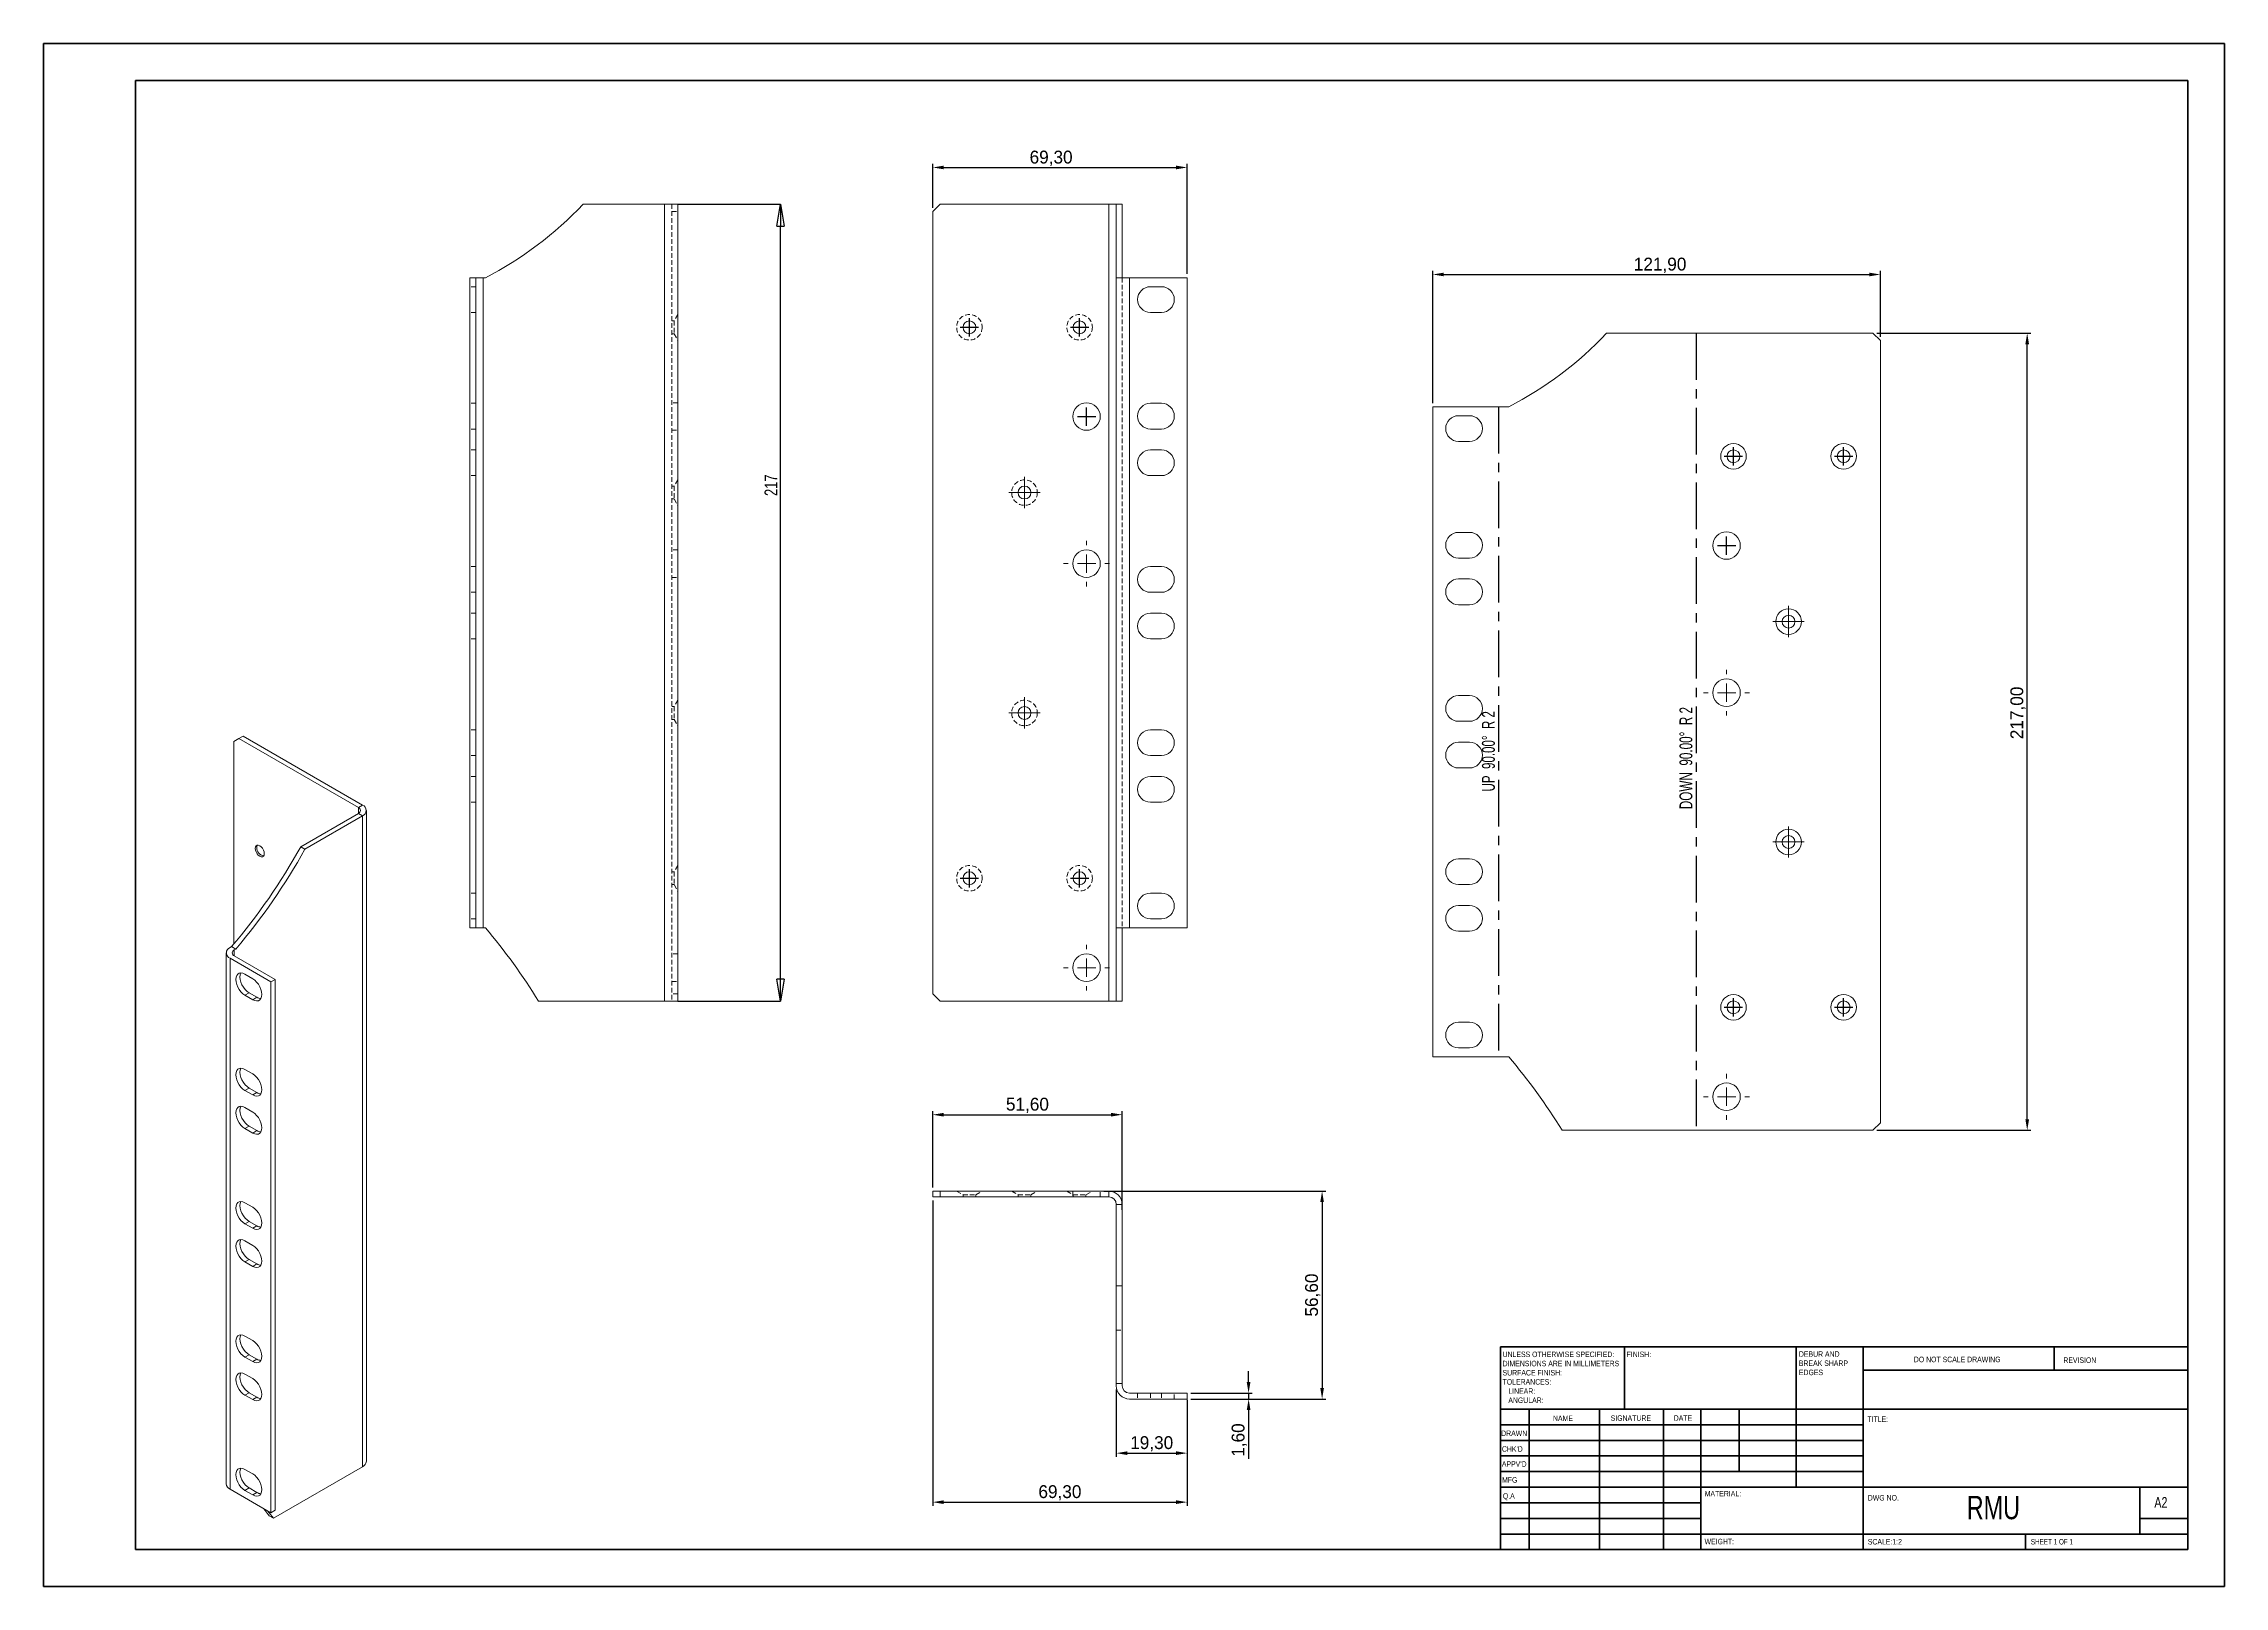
# Model space of a CAD drawing. Header units: millimetres. Extents: x 0 to 594, y 0 to 420.
import ezdxf

# ---------------------------------------------------------------- set-up
doc = ezdxf.new("R2010")
doc.units = ezdxf.units.MM
doc.header["$PDSIZE"] = -1
doc.linetypes.add('CENTERX2', pattern=[20.32, 12.7, -2.54, 2.54, -2.54])
doc.linetypes.add('HIDDEN', pattern=[1.905, 1.27, -0.635])
doc.styles.add('SLDTEXTSTYLE0', font='TXT', dxfattribs={"width": 0.75})
doc.styles.add('SLDTEXTSTYLE1', font='TXT', dxfattribs={"width": 0.6875})
doc.styles.add('SLDTEXTSTYLE2', font='TXT', dxfattribs={"width": 0.680556})
doc.styles.add('SLDTEXTSTYLE3', font='TXT', dxfattribs={"width": 0.671875})
doc.dimstyles.new('ISO-25', dxfattribs={"dimtxt": 2.5, "dimasz": 2.5, "dimexe": 1.25, "dimexo": 0.625, "dimtad": 1, "dimtxsty": 'Standard', "dimcen": 2.5, "dimadec": 0, "dimazin": 0, "dimtfac": 1, "dimtmove": 0, "dimatfit": 3, "dimfxl": 1, "dimarcsym": 0})
doc.dimstyles.new('SLDDIMSTYLE1', dxfattribs={"dimtxt": 3.5, "dimasz": 6, "dimexe": 0, "dimexo": 0.0625, "dimgap": 0.875, "dimtad": 1, "dimtoh": 1, "dimrnd": 1e-09, "dimzin": 12, "dimdsep": 46, "dimtxsty": 'SLDTEXTSTYLE0', "dimblk1": 'CLOSED', "dimblk2": 'CLOSED', "dimsah": 1, "dimcen": 0.09, "dimadec": 0, "dimazin": 0, "dimtfac": 1, "dimtofl": 0, "dimtmove": 0, "dimatfit": 3, "dimldrblk": 'CLOSED', "dimfxl": 1, "dimtolj": 1, "dimtzin": 12, "dimarcsym": 0})

# ---------------------------------------------------------------- blocks, each defined once
blk = doc.blocks.new('SW_NOTE_0')
at = {"color": 0, "linetype": 'Continuous', "lineweight": 0, "char_height": 1.5, "attachment_point": 1, "style": 'SLDTEXTSTYLE0'}
for s, insert in [('DEBUR AND ', (0, 1.93)), ('BREAK SHARP ', (0, -0.57)), ('EDGES', (0, -3.07))]:
    blk.add_mtext(s, dxfattribs=dict(at, insert=insert))
blk = doc.blocks.new('SW_NOTE_1')
at = {"color": 0, "linetype": 'Continuous', "lineweight": 0, "char_height": 1.5, "attachment_point": 1, "style": 'SLDTEXTSTYLE0'}
for s, insert in [('UNLESS OTHERWISE SPECIFIED:', (0, 1.93)), ('TOLERANCES:', (0, -5.57)), ('SURFACE FINISH:', (0, -3.07)), ('DIMENSIONS ARE IN MILLIMETERS', (0, -0.57)), ('   ANGULAR:', (0, -10.57)), ('   LINEAR:', (0, -8.07))]:
    blk.add_mtext(s, dxfattribs=dict(at, insert=insert))
blk = doc.blocks.new('*D4')
at = {"color": 0, "lineweight": -2}
for p, q in [((242.25, 375.5), (242.25, 387.5)), ((245.25, 386.5), (308.55, 386.5)), ((311.55, 357.5), (311.55, 387.5))]:
    blk.add_line(p, q, dxfattribs=at)
at = {"color": 0}
for points in [[(245.25, 387), (245.25, 386), (242.25, 386.5)], [(308.55, 387), (308.55, 386), (311.55, 386.5)]]:
    blk.add_solid(points, dxfattribs=at)
at = {"layer": 'Defpoints', "color": 0}
for p in [(311.55, 386.5), (242.25, 374.5), (311.55, 356.5)]:
    blk.add_point(p, dxfattribs=at)
at = {"color": 0, "insert": (274.5, 391.08), "char_height": 3.5, "attachment_point": 2}
blk.add_mtext('69,30', dxfattribs=at)
blk = doc.blocks.new('SW_CENTERMARKSYMBOL_2')
at = {"color": 0, "linetype": 'Continuous', "lineweight": 0}
for p, q in [((-2.5, 0), (-4.25, 0)), ((0, 0), (-2.5, 0)), ((0, 2.5), (0, 4.25)), ((0, 0), (0, 2.5)), ((0, 0), (0, -2.5)), ((0, 0), (2.5, 0)), ((2.5, 0), (4.25, 0)), ((0, -2.5), (0, -4.25))]:
    blk.add_line(p, q, dxfattribs=at)
blk = doc.blocks.new('SW_CENTERMARKSYMBOL_3')
at = {"color": 0, "linetype": 'Continuous', "lineweight": 0}
for p, q in [((-2.5, 0), (-4.25, 0)), ((0, 0), (-2.5, 0)), ((0, 2.5), (0, 4.25)), ((0, 0), (0, 2.5)), ((0, 0), (0, -2.5)), ((0, 0), (2.5, 0)), ((2.5, 0), (4.25, 0)), ((0, -2.5), (0, -4.25))]:
    blk.add_line(p, q, dxfattribs=at)
blk = doc.blocks.new('SW_CENTERMARKSYMBOL_4')
at = {"color": 0, "linetype": 'Continuous', "lineweight": 0}
for p, q in [((0, 5), (0, 6.25)), ((-5, 0), (-6.25, 0)), ((0, 0), (-2.5, 0)), ((0, 0), (0, 2.5)), ((0, 0), (0, -2.5)), ((0, 0), (2.5, 0)), ((5, 0), (6.25, 0)), ((0, -5), (0, -6.25))]:
    blk.add_line(p, q, dxfattribs=at)
blk = doc.blocks.new('SW_CENTERMARKSYMBOL_5')
at = {"color": 0, "linetype": 'Continuous', "lineweight": 0}
for p, q in [((0, 5), (0, 6.25)), ((-5, 0), (-6.25, 0)), ((0, 0), (-2.5, 0)), ((0, 0), (0, 2.5)), ((0, 0), (0, -2.5)), ((0, 0), (2.5, 0)), ((5, 0), (6.25, 0)), ((0, -5), (0, -6.25))]:
    blk.add_line(p, q, dxfattribs=at)
blk = doc.blocks.new('_CLOSED')
at = {"color": 0, "linetype": 'ByBlock', "lineweight": -2}
for p, q in [((-1, 0.166667), (0, 0)), ((-1, 0.166667), (-1, -0.166667)), ((0, 0), (-1, -0.166667)), ((0, 0), (-1, 0))]:
    blk.add_line(p, q, dxfattribs=at)
blk = doc.blocks.new('*D11')
at = {"color": 0, "linetype": 'Continuous', "lineweight": -2}
for p, q in [((172.86, 376.5), (200.82, 376.5)), ((200.82, 165.5), (200.82, 370.5)), ((172.86, 159.5), (200.82, 159.5))]:
    blk.add_line(p, q, dxfattribs=at)
at = {"layer": 'Defpoints', "color": 0, "linetype": 'Continuous'}
for p in [(172.8, 376.5), (200.82, 376.5), (172.8, 159.5)]:
    blk.add_point(p, dxfattribs=at)
at = {"color": 0, "linetype": 'Continuous', "lineweight": -2, "xscale": 6, "yscale": 6, "zscale": 6}
for p, rotation in [((200.82, 376.5), 90), ((200.82, 159.5), 270)]:
    blk.add_blockref('_CLOSED', p, dxfattribs=dict(at, rotation=rotation))
at = {"color": 0, "linetype": 'Continuous', "lineweight": 0, "insert": (196.44, 299.99), "char_height": 3.5, "attachment_point": 2, "rotation": 90, "style": 'SLDTEXTSTYLE0'}
blk.add_mtext('\\A1;217', dxfattribs=at)
blk = doc.blocks.new('*D12')
at = {"color": 0, "lineweight": -2}
for p, q in [((499.37, 341.37), (541.37, 341.37)), ((540.37, 127.37), (540.37, 338.37)), ((499.37, 124.37), (541.37, 124.37))]:
    blk.add_line(p, q, dxfattribs=at)
at = {"color": 0}
for points in [[(539.87, 338.37), (540.87, 338.37), (540.37, 341.37)], [(539.87, 127.37), (540.87, 127.37), (540.37, 124.37)]]:
    blk.add_solid(points, dxfattribs=at)
at = {"layer": 'Defpoints', "color": 0}
for p in [(498.37, 341.37), (540.37, 341.37), (498.37, 124.37)]:
    blk.add_point(p, dxfattribs=at)
at = {"color": 0, "insert": (535.78, 238.01), "char_height": 3.5, "attachment_point": 2, "rotation": 90}
blk.add_mtext('217,00', dxfattribs=at)
blk = doc.blocks.new('*D13')
at = {"color": 0, "lineweight": -2}
for p, q in [((378.47, 322.37), (378.47, 358.37)), ((381.47, 357.37), (497.37, 357.37)), ((500.37, 340.37), (500.37, 358.37))]:
    blk.add_line(p, q, dxfattribs=at)
at = {"color": 0}
for points in [[(381.47, 357.87), (381.47, 356.87), (378.47, 357.37)], [(497.37, 357.87), (497.37, 356.87), (500.37, 357.37)]]:
    blk.add_solid(points, dxfattribs=at)
at = {"layer": 'Defpoints', "color": 0}
for p in [(500.37, 357.37), (500.37, 339.37), (378.47, 321.37)]:
    blk.add_point(p, dxfattribs=at)
at = {"color": 0, "insert": (440.38, 361.95), "char_height": 3.5, "attachment_point": 2}
blk.add_mtext('121,90', dxfattribs=at)
blk = doc.blocks.new('SW_CENTERMARKSYMBOL_8')
at = {"color": 0, "linetype": 'Continuous', "lineweight": 0}
for p, q in [((-2.5, 0), (-4.25, 0)), ((0, 0), (-2.5, 0)), ((0, 2.5), (0, 4.25)), ((0, 0), (0, 2.5)), ((0, 0), (0, -2.5)), ((0, 0), (2.5, 0)), ((2.5, 0), (4.25, 0)), ((0, -2.5), (0, -4.25))]:
    blk.add_line(p, q, dxfattribs=at)
blk = doc.blocks.new('SW_CENTERMARKSYMBOL_9')
at = {"color": 0, "linetype": 'Continuous', "lineweight": 0}
for p, q in [((-2.5, 0), (-4.25, 0)), ((0, 0), (-2.5, 0)), ((0, 2.5), (0, 4.25)), ((0, 0), (0, 2.5)), ((0, 0), (0, -2.5)), ((0, 0), (2.5, 0)), ((2.5, 0), (4.25, 0)), ((0, -2.5), (0, -4.25))]:
    blk.add_line(p, q, dxfattribs=at)
blk = doc.blocks.new('SW_CENTERMARKSYMBOL_10')
at = {"color": 0, "linetype": 'Continuous', "lineweight": 0}
for p, q in [((0, 5), (0, 6.25)), ((-5, 0), (-6.25, 0)), ((0, 0), (-2.5, 0)), ((0, 0), (0, 2.5)), ((0, 0), (0, -2.5)), ((0, 0), (2.5, 0)), ((5, 0), (6.25, 0)), ((0, -5), (0, -6.25))]:
    blk.add_line(p, q, dxfattribs=at)
blk = doc.blocks.new('SW_CENTERMARKSYMBOL_11')
at = {"color": 0, "linetype": 'Continuous', "lineweight": 0}
for p, q in [((0, 5), (0, 6.25)), ((-5, 0), (-6.25, 0)), ((0, 0), (-2.5, 0)), ((0, 0), (0, 2.5)), ((0, 0), (0, -2.5)), ((0, 0), (2.5, 0)), ((5, 0), (6.25, 0)), ((0, -5), (0, -6.25))]:
    blk.add_line(p, q, dxfattribs=at)
blk = doc.blocks.new('*D30')
at = {"color": 0, "lineweight": -2}
for p, q in [((242.25, 108.82), (242.25, 129.62)), ((245.25, 128.62), (290.85, 128.62)), ((293.85, 102.7), (293.85, 129.62))]:
    blk.add_line(p, q, dxfattribs=at)
at = {"color": 0}
for points in [[(245.25, 129.12), (245.25, 128.12), (242.25, 128.62)], [(290.85, 129.12), (290.85, 128.12), (293.85, 128.62)]]:
    blk.add_solid(points, dxfattribs=at)
at = {"layer": 'Defpoints', "color": 0}
for p in [(293.85, 128.62), (242.25, 107.82), (293.85, 101.7)]:
    blk.add_point(p, dxfattribs=at)
at = {"color": 0, "insert": (268.05, 131.16), "char_height": 3.5, "attachment_point": 5}
blk.add_mtext('51,60', dxfattribs=at)
blk = doc.blocks.new('*D31')
at = {"color": 0, "lineweight": -2}
for p, q in [((288.9, 107.82), (349.31, 107.82)), ((348.31, 104.82), (348.31, 54.22)), ((312.55, 51.22), (349.31, 51.22))]:
    blk.add_line(p, q, dxfattribs=at)
at = {"color": 0}
for points in [[(347.81, 104.82), (348.81, 104.82), (348.31, 107.82)], [(347.81, 54.22), (348.81, 54.22), (348.31, 51.22)]]:
    blk.add_solid(points, dxfattribs=at)
at = {"layer": 'Defpoints', "color": 0}
for p in [(287.9, 107.82), (311.55, 51.22), (348.31, 51.22)]:
    blk.add_point(p, dxfattribs=at)
at = {"color": 0, "insert": (345.76, 79.52), "char_height": 3.5, "attachment_point": 5, "rotation": 90}
blk.add_mtext('56,60', dxfattribs=at)
blk = doc.blocks.new('*D32')
at = {"color": 0, "lineweight": -2}
for p, q in [((242.25, 105.22), (242.25, 22.14)), ((311.55, 50.22), (311.55, 22.14)), ((245.25, 23.14), (308.55, 23.14))]:
    blk.add_line(p, q, dxfattribs=at)
at = {"color": 0}
for points in [[(245.25, 23.64), (245.25, 22.64), (242.25, 23.14)], [(308.55, 23.64), (308.55, 22.64), (311.55, 23.14)]]:
    blk.add_solid(points, dxfattribs=at)
at = {"layer": 'Defpoints', "color": 0}
for p in [(242.25, 106.22), (311.55, 51.22), (311.55, 23.14)]:
    blk.add_point(p, dxfattribs=at)
at = {"color": 0, "insert": (276.9, 25.68), "char_height": 3.5, "attachment_point": 5}
blk.add_mtext('69,30', dxfattribs=at)
blk = doc.blocks.new('*D33')
at = {"color": 0, "lineweight": -2}
for p, q in [((292.25, 53.82), (292.25, 35.48)), ((311.55, 51.02), (311.55, 35.48)), ((295.25, 36.48), (308.55, 36.48))]:
    blk.add_line(p, q, dxfattribs=at)
at = {"color": 0}
for points in [[(295.25, 36.98), (295.25, 35.98), (292.25, 36.48)], [(308.55, 36.98), (308.55, 35.98), (311.55, 36.48)]]:
    blk.add_solid(points, dxfattribs=at)
at = {"layer": 'Defpoints', "color": 0}
for p in [(292.25, 54.82), (311.55, 52.02), (311.55, 36.48)]:
    blk.add_point(p, dxfattribs=at)
at = {"color": 0, "insert": (301.9, 39.02), "char_height": 3.5, "attachment_point": 5}
blk.add_mtext('19,30', dxfattribs=at)
blk = doc.blocks.new('*D34')
at = {"color": 0, "lineweight": -2}
for p, q in [((328.29, 55.82), (328.29, 58.82)), ((312.55, 52.82), (329.29, 52.82)), ((312.55, 51.22), (329.29, 51.22)), ((328.29, 52.82), (328.29, 51.22)), ((328.29, 48.22), (328.29, 34.89))]:
    blk.add_line(p, q, dxfattribs=at)
at = {"color": 0}
for points in [[(327.79, 55.82), (328.79, 55.82), (328.29, 52.82)], [(327.79, 48.22), (328.79, 48.22), (328.29, 51.22)]]:
    blk.add_solid(points, dxfattribs=at)
at = {"layer": 'Defpoints', "color": 0}
for p in [(311.55, 52.82), (311.55, 51.22), (328.29, 51.22)]:
    blk.add_point(p, dxfattribs=at)
at = {"color": 0, "insert": (325.75, 40.05), "char_height": 3.5, "attachment_point": 5, "rotation": 90}
blk.add_mtext('1,60', dxfattribs=at)

msp = doc.modelspace()

# ---------------------------------------------------------------- linework, layer by layer
at = {"color": 7, "linetype": 'Continuous', "lineweight": 40}
for p, q in [((0.079, 0.215), (0.079, 420.215)), ((0.079, 420.215), (594.079, 420.215)), ((594.079, 0.215), (594.079, 420.215)), ((25.079, 10.215), (25.079, 410.215)), ((25.079, 410.215), (584.079, 410.215)), ((584.079, 410.215), (584.079, 10.215)), ((396.879, 65.465), (584.079, 65.465)), ((396.879, 65.465), (396.879, 10.215)), ((430.679, 48.465), (430.679, 65.465)), ((477.479, 65.465), (477.479, 27.215)), ((495.679, 65.465), (495.679, 10.215)), ((547.679, 59.09), (547.679, 65.465)), ((584.079, 59.09), (495.679, 59.09)), ((584.079, 48.465), (396.879, 48.465)), ((404.679, 48.465), (404.679, 10.215)), ((423.87, 48.465), (423.87, 10.215)), ((441.278, 48.465), (441.278, 10.215)), ((451.479, 10.215), (451.479, 48.465)), ((461.879, 31.465), (461.879, 48.465)), ((495.679, 44.215), (396.879, 44.215)), ((495.679, 39.965), (396.879, 39.965)), ((495.679, 35.715), (396.879, 35.715)), ((495.679, 31.465), (396.879, 31.465)), ((451.479, 27.215), (396.879, 27.215)), ((451.479, 27.215), (584.079, 27.215)), ((571.079, 14.465), (571.079, 27.215)), ((451.479, 22.965), (396.879, 22.965)), ((451.479, 18.715), (396.879, 18.715)), ((584.079, 18.715), (571.079, 18.715)), ((396.879, 14.465), (584.079, 14.465)), ((539.879, 10.215), (539.879, 14.465)), ((25.079, 10.215), (584.079, 10.215)), ((0.079, 0.215), (594.079, 0.215))]:
    msp.add_line(p, q, dxfattribs=at)
at = {"color": 7, "linetype": 'Continuous', "lineweight": 15}
for p, q in [((169.202, 376.5), (147.002, 376.5)), ((169.202, 376.5), (169.202, 159.5)), ((172.802, 376.5), (169.202, 376.5)), ((172.802, 376.5), (172.802, 159.5)), ((244.253, 376.5), (242.253, 374.5)), ((242.253, 374.5), (242.253, 161.5)), ((244.253, 376.5), (290.253, 376.5)), ((290.253, 376.5), (290.253, 159.5)), ((290.253, 376.5), (292.253, 376.5)), ((292.253, 376.5), (293.853, 376.5)), ((292.253, 356.5), (292.253, 376.5)), ((293.853, 356.5), (293.853, 376.5)), ((116.202, 356.5), (116.202, 179.5)), ((116.202, 356.5), (117.802, 356.5)), ((117.802, 356.5), (117.802, 179.5)), ((117.802, 356.5), (119.802, 356.5)), ((119.802, 356.5), (119.802, 179.5)), ((119.802, 356.5), (120.402, 356.5)), ((292.253, 356.5), (292.253, 179.5)), ((295.853, 356.5), (292.253, 356.5)), ((295.853, 356.5), (295.853, 179.5)), ((311.553, 356.5), (295.853, 356.5)), ((311.553, 356.5), (311.553, 179.5)), ((304.553, 354.05), (301.553, 354.05)), ((301.553, 347.05), (304.553, 347.05)), ((498.368, 341.369), (425.77, 341.369)), ((500.368, 339.369), (498.368, 341.369)), ((500.368, 339.369), (500.368, 126.369)), ((304.553, 322.3), (301.553, 322.3)), ((378.472, 321.369), (399.17, 321.369)), ((378.472, 321.369), (378.472, 144.369)), ((301.553, 315.3), (304.553, 315.3)), ((385.472, 318.919), (388.472, 318.919)), ((304.553, 309.6), (301.553, 309.6)), ((388.472, 311.919), (385.472, 311.919)), ((301.553, 302.6), (304.553, 302.6)), ((385.472, 287.169), (388.472, 287.169)), ((388.472, 280.169), (385.472, 280.169)), ((304.553, 277.85), (301.553, 277.85)), ((385.472, 274.469), (388.472, 274.469)), ((301.553, 270.85), (304.553, 270.85)), ((388.472, 267.469), (385.472, 267.469)), ((304.553, 265.15), (301.553, 265.15)), ((301.553, 258.15), (304.553, 258.15)), ((385.472, 242.719), (388.472, 242.719)), ((54.41, 231.696), (53.279, 231.043)), ((54.41, 231.696), (86.937, 212.919)), ((304.553, 233.4), (301.553, 233.4)), ((388.472, 235.719), (385.472, 235.719)), ((53.279, 231.043), (51.865, 230.226)), ((51.865, 230.226), (51.865, 175.047)), ((53.279, 231.043), (85.806, 212.265)), ((301.553, 226.4), (304.553, 226.4)), ((385.472, 230.019), (388.472, 230.019)), ((304.553, 220.7), (301.553, 220.7)), ((388.472, 223.019), (385.472, 223.019)), ((85.806, 210.633), (70.108, 201.57)), ((86.937, 209.979), (71.239, 200.917)), ((85.806, 212.265), (86.937, 212.919)), ((85.806, 212.265), (85.806, 210.633)), ((86.937, 209.979), (85.806, 210.633)), ((86.937, 209.979), (86.937, 32.79)), ((87.992, 34.26), (87.992, 211.449)), ((301.553, 213.7), (304.553, 213.7)), ((70.108, 201.57), (71.239, 200.917)), ((385.472, 198.269), (388.472, 198.269)), ((388.472, 191.269), (385.472, 191.269)), ((304.553, 188.95), (301.553, 188.95)), ((385.472, 185.569), (388.472, 185.569)), ((117.802, 179.5), (116.202, 179.5)), ((119.802, 179.5), (117.802, 179.5)), ((120.402, 179.5), (119.802, 179.5)), ((292.253, 179.5), (295.853, 179.5)), ((292.253, 159.5), (292.253, 179.5)), ((293.853, 159.5), (293.853, 179.5)), ((295.853, 179.5), (311.553, 179.5)), ((301.553, 181.95), (304.553, 181.95)), ((388.472, 178.569), (385.472, 178.569)), ((49.82, 172.667), (49.82, 28.139)), ((50.875, 174.137), (51.299, 174.381)), ((51.299, 174.381), (52.43, 173.728)), ((52.006, 173.483), (52.43, 173.728)), ((52.006, 173.483), (52.006, 171.851)), ((61.976, 164.789), (50.875, 171.197)), ((50.875, 171.197), (50.875, 26.67)), ((63.108, 165.442), (52.006, 171.851)), ((57.027, 165.646), (54.905, 166.87)), ((56.037, 161.807), (54.905, 161.154)), ((54.905, 161.154), (57.027, 159.93)), ((56.037, 161.807), (58.158, 160.583)), ((58.158, 160.583), (57.027, 159.93)), ((61.976, 164.789), (63.108, 165.442)), ((61.976, 164.789), (61.976, 20.261)), ((63.108, 165.442), (63.108, 20.914)), ((242.253, 161.5), (244.253, 159.5)), ((169.202, 159.5), (134.902, 159.5)), ((172.802, 159.5), (169.202, 159.5)), ((244.253, 159.5), (290.253, 159.5)), ((290.253, 159.5), (292.253, 159.5)), ((292.253, 159.5), (293.853, 159.5)), ((385.472, 153.819), (388.472, 153.819)), ((399.17, 144.369), (378.472, 144.369)), ((388.472, 146.819), (385.472, 146.819)), ((57.027, 139.72), (54.905, 140.945)), ((56.037, 135.882), (54.905, 135.229)), ((54.905, 135.229), (57.027, 134.005)), ((56.037, 135.882), (58.158, 134.658)), ((58.158, 134.658), (57.027, 134.005)), ((57.027, 129.35), (54.905, 130.575)), ((56.037, 125.512), (54.905, 124.859)), ((54.905, 124.859), (57.027, 123.635)), ((56.037, 125.512), (58.158, 124.288)), ((498.368, 124.369), (500.368, 126.369)), ((58.158, 124.288), (57.027, 123.635)), ((498.368, 124.369), (413.67, 124.369)), ((242.253, 106.219), (242.253, 107.819)), ((242.253, 107.819), (244.253, 107.819)), ((244.253, 107.819), (244.253, 106.219)), ((244.253, 107.819), (290.253, 107.819)), ((290.253, 106.219), (290.253, 107.819)), ((57.027, 103.425), (54.905, 104.65)), ((244.253, 106.219), (242.253, 106.219)), ((244.253, 106.219), (290.253, 106.219)), ((293.853, 104.219), (292.253, 104.219)), ((292.253, 104.219), (292.253, 82.019)), ((293.853, 104.219), (293.853, 82.019)), ((56.037, 99.587), (54.905, 98.934)), ((54.905, 98.934), (57.027, 97.709)), ((56.037, 99.587), (58.158, 98.362)), ((58.158, 98.362), (57.027, 97.709)), ((57.027, 93.055), (54.905, 94.28)), ((56.037, 89.217), (54.905, 88.564)), ((56.037, 89.217), (58.158, 87.992)), ((54.905, 88.564), (57.027, 87.339)), ((58.158, 87.992), (57.027, 87.339)), ((292.253, 82.019), (293.853, 82.019)), ((292.253, 55.419), (292.253, 82.019)), ((293.853, 55.419), (293.853, 82.019)), ((57.027, 67.13), (54.905, 68.354)), ((56.037, 63.292), (54.905, 62.639)), ((54.905, 62.639), (57.027, 61.414)), ((56.037, 63.292), (58.158, 62.067)), ((58.158, 62.067), (57.027, 61.414)), ((57.027, 56.76), (54.905, 57.984)), ((292.253, 55.419), (293.853, 55.419)), ((292.253, 54.819), (292.253, 55.419)), ((293.853, 54.819), (293.853, 55.419)), ((56.037, 52.922), (54.905, 52.269)), ((54.905, 52.269), (57.027, 51.044)), ((56.037, 52.922), (58.158, 51.697)), ((58.158, 51.697), (57.027, 51.044)), ((311.553, 52.819), (295.853, 52.819)), ((311.553, 51.219), (295.853, 51.219)), ((311.553, 51.219), (311.553, 52.819)), ((57.027, 30.835), (54.905, 32.059)), ((86.937, 32.79), (62.683, 18.789)), ((50.875, 26.67), (61.976, 20.261)), ((56.037, 26.997), (54.905, 26.343)), ((54.905, 26.343), (57.027, 25.119)), ((56.037, 26.997), (58.158, 25.772)), ((58.158, 25.772), (57.027, 25.119)), ((61.552, 19.442), (62.683, 18.789)), ((63.108, 20.914), (61.976, 20.261))]:
    msp.add_line(p, q, dxfattribs=at)
at = {"color": 7, "linetype": 'HIDDEN', "lineweight": 0}
for p, q in [((171.202, 376.5), (171.202, 159.5)), ((171.202, 374.5), (172.802, 374.5)), ((293.853, 356.5), (293.853, 179.5)), ((117.802, 354.05), (116.202, 354.05)), ((117.802, 347.05), (116.202, 347.05)), ((171.802, 344.75), (171.202, 344.75)), ((172.802, 346.482), (171.802, 344.75)), ((171.802, 344.75), (171.802, 341.25)), ((171.202, 341.25), (171.802, 341.25)), ((171.802, 341.25), (172.802, 339.518)), ((117.802, 322.3), (116.202, 322.3)), ((172.802, 322.45), (171.202, 322.45)), ((117.802, 315.3), (116.202, 315.3)), ((171.202, 314.95), (172.802, 314.95)), ((117.802, 309.6), (116.202, 309.6)), ((117.802, 302.6), (116.202, 302.6)), ((171.802, 299.75), (171.202, 299.75)), ((172.802, 301.482), (171.802, 299.75)), ((171.802, 299.75), (171.802, 296.25)), ((171.202, 296.25), (171.802, 296.25)), ((171.802, 296.25), (172.802, 294.518)), ((172.802, 282.4), (171.202, 282.4)), ((117.802, 277.85), (116.202, 277.85)), ((171.202, 274.9), (172.802, 274.9)), ((117.802, 270.85), (116.202, 270.85)), ((117.802, 265.15), (116.202, 265.15)), ((117.802, 258.15), (116.202, 258.15)), ((171.802, 239.75), (171.202, 239.75)), ((172.802, 241.482), (171.802, 239.75)), ((171.802, 239.75), (171.802, 236.25)), ((117.802, 233.4), (116.202, 233.4)), ((171.202, 236.25), (171.802, 236.25)), ((171.802, 236.25), (172.802, 234.518)), ((117.802, 226.4), (116.202, 226.4)), ((117.802, 220.7), (116.202, 220.7)), ((117.802, 213.7), (116.202, 213.7)), ((172.802, 196.482), (171.802, 194.75)), ((171.802, 194.75), (171.202, 194.75)), ((171.202, 191.25), (171.802, 191.25)), ((171.802, 194.75), (171.802, 191.25)), ((171.802, 191.25), (172.802, 189.518)), ((117.802, 188.95), (116.202, 188.95)), ((117.802, 181.95), (116.202, 181.95)), ((172.802, 172.4), (171.202, 172.4)), ((171.202, 164.9), (172.802, 164.9)), ((172.802, 161.5), (171.202, 161.5)), ((248.771, 107.819), (250.503, 106.819)), ((254.003, 106.819), (255.735, 107.819)), ((263.771, 107.819), (265.503, 106.819)), ((269.003, 106.819), (270.735, 107.819)), ((278.771, 107.819), (280.503, 106.819)), ((280.403, 107.819), (280.403, 106.219)), ((284.003, 106.819), (285.735, 107.819)), ((287.903, 106.219), (287.903, 107.819)), ((250.503, 106.819), (254.003, 106.819)), ((250.503, 106.819), (250.503, 106.219)), ((254.003, 106.219), (254.003, 106.819)), ((265.503, 106.819), (269.003, 106.819)), ((265.503, 106.819), (265.503, 106.219)), ((269.003, 106.219), (269.003, 106.819)), ((280.503, 106.819), (284.003, 106.819)), ((280.503, 106.819), (280.503, 106.219)), ((284.003, 106.219), (284.003, 106.819)), ((292.253, 69.919), (293.853, 69.919)), ((298.053, 52.819), (298.053, 51.219)), ((301.553, 52.819), (301.553, 51.219)), ((304.553, 52.819), (304.553, 51.219)), ((308.053, 51.219), (308.053, 52.819))]:
    msp.add_line(p, q, dxfattribs=at)
at = {"color": 1}
for p, q in [((252.253, 340.5), (252.253, 345.5)), ((282.253, 340.5), (282.253, 345.5)), ((249.753, 343), (254.753, 343)), ((279.753, 343), (284.753, 343)), ((284.153, 316.2), (284.153, 321.2)), ((281.653, 318.7), (286.653, 318.7)), ((460.368, 305.369), (460.368, 310.369)), ((490.368, 305.369), (490.368, 310.369)), ((457.868, 307.869), (462.868, 307.869)), ((487.868, 307.869), (492.868, 307.869)), ((458.468, 281.069), (458.468, 286.069)), ((455.968, 283.569), (460.968, 283.569)), ((249.753, 193), (254.753, 193)), ((252.253, 190.5), (252.253, 195.5)), ((279.753, 193), (284.753, 193)), ((282.253, 190.5), (282.253, 195.5)), ((457.868, 157.869), (462.868, 157.869)), ((460.368, 155.369), (460.368, 160.369)), ((487.868, 157.869), (492.868, 157.869)), ((490.368, 155.369), (490.368, 160.369))]:
    msp.add_line(p, q, dxfattribs=at)
at = {"color": 7, "linetype": 'CENTERX2'}
for p, q in [((450.169, 341.369), (450.169, 124.369)), ((396.371, 321.369), (396.371, 144.369))]:
    msp.add_line(p, q, dxfattribs=at)
at = {"color": 7, "linetype": 'Continuous', "lineweight": 15, "flags": 128}
for points in [[(60.173, 199.709), (60.113, 200.185), (59.937, 200.685), (59.663, 201.159), (59.318, 201.561), (58.936, 201.852), (58.553, 202.003), (58.208, 201.999), (57.935, 201.841), (57.759, 201.544), (57.698, 201.137), (57.759, 200.661), (57.935, 200.161), (58.208, 199.687), (58.553, 199.285), (58.936, 198.994), (59.318, 198.843), (59.663, 198.847), (59.937, 199.005), (60.113, 199.302), (60.173, 199.709)], [(58.123, 201.382), (58.183, 201.789), (58.299, 202.016)], [(54.905, 166.87), (54.355, 167.116), (53.831, 167.207), (53.362, 167.137), (52.97, 166.911), (52.675, 166.539), (52.492, 166.041), (52.43, 165.441), (52.492, 164.769), (52.675, 164.059), (52.97, 163.347), (53.362, 162.669), (53.831, 162.057), (54.355, 161.544), (54.905, 161.154)], [(53.815, 167.207), (53.807, 167.193), (53.624, 166.694), (53.562, 166.094), (53.624, 165.422), (53.807, 164.713), (54.102, 164.001), (54.494, 163.322), (54.963, 162.71), (55.486, 162.197), (56.037, 161.807)], [(57.027, 159.93), (57.577, 159.683), (58.1, 159.593), (58.57, 159.662), (58.961, 159.889), (59.256, 160.26), (59.439, 160.759), (59.501, 161.359), (59.439, 162.031), (59.256, 162.74), (58.961, 163.452), (58.57, 164.131), (58.1, 164.743), (57.577, 165.256), (57.027, 165.646)], [(54.905, 140.945), (54.355, 141.191), (53.831, 141.282), (53.362, 141.212), (52.97, 140.986), (52.675, 140.614), (52.492, 140.116), (52.43, 139.516), (52.492, 138.844), (52.675, 138.134), (52.97, 137.422), (53.362, 136.743), (53.831, 136.132), (54.355, 135.619), (54.905, 135.229)], [(53.815, 141.282), (53.807, 141.267), (53.624, 140.769), (53.562, 140.169), (53.624, 139.497), (53.807, 138.787), (54.102, 138.075), (54.494, 137.397), (54.963, 136.785), (55.486, 136.272), (56.037, 135.882)], [(57.027, 134.005), (57.577, 133.758), (58.1, 133.668), (58.57, 133.737), (58.961, 133.964), (59.256, 134.335), (59.439, 134.834), (59.501, 135.434), (59.439, 136.106), (59.256, 136.815), (58.961, 137.527), (58.57, 138.206), (58.1, 138.817), (57.577, 139.331), (57.027, 139.72)], [(54.905, 130.575), (54.355, 130.821), (53.831, 130.912), (53.362, 130.842), (52.97, 130.616), (52.675, 130.244), (52.492, 129.746), (52.43, 129.146), (52.492, 128.474), (52.675, 127.764), (52.97, 127.052), (53.362, 126.373), (53.831, 125.762), (54.355, 125.249), (54.905, 124.859)], [(53.815, 130.912), (53.807, 130.897), (53.624, 130.399), (53.562, 129.799), (53.624, 129.127), (53.807, 128.417), (54.102, 127.705), (54.494, 127.027), (54.963, 126.415), (55.486, 125.902), (56.037, 125.512)], [(57.027, 123.635), (57.577, 123.388), (58.1, 123.298), (58.57, 123.367), (58.961, 123.594), (59.256, 123.965), (59.439, 124.464), (59.501, 125.064), (59.439, 125.735), (59.256, 126.445), (58.961, 127.157), (58.57, 127.836), (58.1, 128.447), (57.577, 128.961), (57.027, 129.35)], [(54.905, 104.65), (54.355, 104.896), (53.831, 104.987), (53.362, 104.917), (52.97, 104.691), (52.675, 104.319), (52.492, 103.821), (52.43, 103.221), (52.492, 102.549), (52.675, 101.839), (52.97, 101.127), (53.362, 100.448), (53.831, 99.837), (54.355, 99.324), (54.905, 98.934)], [(53.815, 104.987), (53.807, 104.972), (53.624, 104.474), (53.562, 103.874), (53.624, 103.202), (53.807, 102.492), (54.102, 101.78), (54.494, 101.101), (54.963, 100.49), (55.486, 99.977), (56.037, 99.587)], [(57.027, 97.709), (57.577, 97.463), (58.1, 97.372), (58.57, 97.442), (58.961, 97.668), (59.256, 98.04), (59.439, 98.538), (59.501, 99.139), (59.439, 99.81), (59.256, 100.52), (58.961, 101.232), (58.57, 101.911), (58.1, 102.522), (57.577, 103.036), (57.027, 103.425)], [(54.905, 94.28), (54.355, 94.526), (53.831, 94.617), (53.362, 94.547), (52.97, 94.321), (52.675, 93.949), (52.492, 93.451), (52.43, 92.85), (52.492, 92.179), (52.675, 91.469), (52.97, 90.757), (53.362, 90.078), (53.831, 89.467), (54.355, 88.953), (54.905, 88.564)], [(53.815, 94.617), (53.807, 94.602), (53.624, 94.104), (53.562, 93.504), (53.624, 92.832), (53.807, 92.122), (54.102, 91.41), (54.494, 90.731), (54.963, 90.12), (55.486, 89.607), (56.037, 89.217)], [(57.027, 87.339), (57.577, 87.093), (58.1, 87.002), (58.57, 87.072), (58.961, 87.298), (59.256, 87.67), (59.439, 88.168), (59.501, 88.768), (59.439, 89.44), (59.256, 90.15), (58.961, 90.862), (58.57, 91.541), (58.1, 92.152), (57.577, 92.665), (57.027, 93.055)], [(54.905, 68.354), (54.355, 68.601), (53.831, 68.691), (53.362, 68.622), (52.97, 68.395), (52.675, 68.024), (52.492, 67.525), (52.43, 66.925), (52.492, 66.254), (52.675, 65.544), (52.97, 64.832), (53.362, 64.153), (53.831, 63.542), (54.355, 63.028), (54.905, 62.639)], [(53.815, 68.692), (53.807, 68.677), (53.624, 68.179), (53.562, 67.578), (53.624, 66.907), (53.807, 66.197), (54.102, 65.485), (54.494, 64.806), (54.963, 64.195), (55.486, 63.681), (56.037, 63.292)], [(57.027, 61.414), (57.577, 61.168), (58.1, 61.077), (58.57, 61.147), (58.961, 61.373), (59.256, 61.745), (59.439, 62.243), (59.501, 62.843), (59.439, 63.515), (59.256, 64.225), (58.961, 64.937), (58.57, 65.616), (58.1, 66.227), (57.577, 66.74), (57.027, 67.13)], [(54.905, 57.984), (54.355, 58.231), (53.831, 58.321), (53.362, 58.252), (52.97, 58.025), (52.675, 57.654), (52.492, 57.155), (52.43, 56.555), (52.492, 55.883), (52.675, 55.174), (52.97, 54.462), (53.362, 53.783), (53.831, 53.172), (54.355, 52.658), (54.905, 52.269)], [(53.815, 58.322), (53.807, 58.307), (53.624, 57.808), (53.562, 57.208), (53.624, 56.537), (53.807, 55.827), (54.102, 55.115), (54.494, 54.436), (54.963, 53.825), (55.486, 53.311), (56.037, 52.922)], [(57.027, 51.044), (57.577, 50.798), (58.1, 50.707), (58.57, 50.777), (58.961, 51.003), (59.256, 51.375), (59.439, 51.873), (59.501, 52.473), (59.439, 53.145), (59.256, 53.855), (58.961, 54.567), (58.57, 55.246), (58.1, 55.857), (57.577, 56.37), (57.027, 56.76)], [(54.905, 32.059), (54.355, 32.306), (53.831, 32.396), (53.362, 32.327), (52.97, 32.1), (52.675, 31.729), (52.492, 31.23), (52.43, 30.63), (52.492, 29.958), (52.675, 29.249), (52.97, 28.537), (53.362, 27.858), (53.831, 27.246), (54.355, 26.733), (54.905, 26.343)], [(53.815, 32.396), (53.807, 32.382), (53.624, 31.883), (53.562, 31.283), (53.624, 30.611), (53.807, 29.902), (54.102, 29.19), (54.494, 28.511), (54.963, 27.9), (55.486, 27.386), (56.037, 26.997)], [(57.027, 25.119), (57.577, 24.873), (58.1, 24.782), (58.57, 24.852), (58.961, 25.078), (59.256, 25.45), (59.439, 25.948), (59.501, 26.548), (59.439, 27.22), (59.256, 27.93), (58.961, 28.642), (58.57, 29.32), (58.1, 29.932), (57.577, 30.445), (57.027, 30.835)], [(61.552, 19.442), (60.392, 20.911), (59.975, 21.416)], [(62.683, 18.789), (61.523, 20.258), (61.106, 20.763)]]:
    msp.add_lwpolyline(points, dxfattribs=at)
at = {"color": 7, "linetype": 'HIDDEN', "lineweight": 0}
for centre in [(252.253, 343), (282.253, 343), (267.253, 298), (267.253, 238), (252.253, 193), (282.253, 193)]:
    msp.add_circle(centre, 3.482, dxfattribs=at)
at = {"color": 7, "linetype": 'Continuous', "lineweight": 15}
for centre, radius in [((252.253, 343), 1.75), ((282.253, 343), 1.75), ((284.153, 318.7), 3.75), ((460.368, 307.869), 3.482), ((460.368, 307.869), 1.75), ((490.368, 307.869), 3.482), ((490.368, 307.869), 1.75), ((267.253, 298), 1.75), ((458.468, 283.569), 3.75), ((284.153, 278.65), 3.75), ((475.368, 262.869), 3.482), ((475.368, 262.869), 1.75), ((458.468, 243.519), 3.75), ((267.253, 238), 1.75), ((475.368, 202.869), 3.482), ((475.368, 202.869), 1.75), ((252.253, 193), 1.75), ((282.253, 193), 1.75), ((284.153, 168.65), 3.75), ((460.368, 157.869), 3.482), ((490.368, 157.869), 3.482), ((460.368, 157.869), 1.75), ((490.368, 157.869), 1.75), ((458.468, 133.519), 3.75)]:
    msp.add_circle(centre, radius, dxfattribs=at)
for centre, radius, start, end in [((75.663, 443.692), 98, 297.162802, 316.714723), ((301.553, 350.55), 3.5, 90, 270), ((304.553, 350.55), 3.5, 270, 90), ((354.431, 408.561), 98, 297.162802, 316.714723), ((301.553, 318.8), 3.5, 90, 270), ((304.553, 318.8), 3.5, 270, 90), ((385.472, 315.419), 3.5, 90, 270), ((388.472, 315.419), 3.5, 270, 90), ((301.553, 306.1), 3.5, 90, 270), ((304.553, 306.1), 3.5, 270, 90), ((385.472, 283.669), 3.5, 90, 270), ((388.472, 283.669), 3.5, 270, 90), ((301.553, 274.35), 3.5, 90, 270), ((304.553, 274.35), 3.5, 270, 90), ((385.472, 270.969), 3.5, 90, 270), ((388.472, 270.969), 3.5, 270, 90), ((301.553, 261.65), 3.5, 90, 270), ((304.553, 261.65), 3.5, 270, 90), ((385.472, 239.219), 3.5, 90, 270), ((388.472, 239.219), 3.5, 270, 90), ((301.553, 229.9), 3.5, 90, 270), ((304.553, 229.9), 3.5, 270, 90), ((385.472, 226.519), 3.5, 90, 270), ((388.472, 226.519), 3.5, 270, 90), ((301.553, 217.2), 3.5, 90, 270), ((304.553, 217.2), 3.5, 270, 90), ((85.496, 211.449), 0.873, 290.783421, 69.216579), ((86.379, 211.449), 1.572, 290.783421, 69.216579), ((-74.694, 281.642), 165.466, 319.591445, 331.058555), ((-73.562, 280.989), 165.466, 319.591445, 331.058555), ((60.422, 201.335), 2.299, 178.820564, 259.353353), ((385.472, 194.769), 3.5, 90, 270), ((388.472, 194.769), 3.5, 270, 90), ((301.553, 185.45), 3.5, 90, 270), ((304.553, 185.45), 3.5, 270, 90), ((385.472, 182.069), 3.5, 90, 270), ((388.472, 182.069), 3.5, 270, 90), ((-1.499, 75.866), 160, 31.514609, 40.369615), ((51.432, 172.667), 1.572, 110.783421, 249.216579), ((52.316, 172.667), 0.873, 110.783421, 249.216579), ((59.313, 162.386), 2.141, 237.358808, 268.274772), ((385.472, 150.319), 3.5, 90, 270), ((388.472, 150.319), 3.5, 270, 90), ((277.269, 40.734), 160, 31.514609, 40.369615), ((59.313, 136.46), 2.141, 237.358808, 268.274772), ((59.313, 126.09), 2.141, 237.358808, 268.274772), ((290.253, 104.219), 3.6, 0, 90), ((290.253, 104.219), 2, 0, 90), ((59.313, 100.165), 2.141, 237.358808, 268.274772), ((59.313, 89.795), 2.141, 237.358808, 268.274772), ((59.313, 63.87), 2.141, 237.358808, 268.274772), ((295.853, 54.819), 3.6, 180, 270), ((295.853, 54.819), 2, 180, 270), ((59.313, 53.5), 2.141, 237.358808, 268.274772), ((86.19, 34.439), 1.811, 294.374658, 354.305201), ((51.622, 28.319), 1.811, 185.694799, 245.625342), ((59.313, 27.575), 2.141, 237.358808, 268.274772)]:
    msp.add_arc(centre, radius, start, end, dxfattribs=at)

# ---------------------------------------------------------------- block references
at = {"color": 1, "linetype": 'Continuous', "lineweight": 0}
for name, p in [('SW_CENTERMARKSYMBOL_2', (267.253, 298)), ('SW_CENTERMARKSYMBOL_4', (284.153, 278.65)), ('SW_CENTERMARKSYMBOL_8', (475.368, 262.869)), ('SW_CENTERMARKSYMBOL_10', (458.468, 243.519)), ('SW_CENTERMARKSYMBOL_3', (267.253, 238)), ('SW_CENTERMARKSYMBOL_9', (475.368, 202.869)), ('SW_CENTERMARKSYMBOL_5', (284.153, 168.65)), ('SW_CENTERMARKSYMBOL_11', (458.468, 133.519))]:
    msp.add_blockref(name, p, dxfattribs=at)
at = {"color": 7, "linetype": 'Continuous', "lineweight": 0}
for name, p in [('SW_NOTE_1', (397.473, 62.202)), ('SW_NOTE_0', (478.188, 62.284))]:
    msp.add_blockref(name, p, dxfattribs=at)

# ---------------------------------------------------------------- texts
at = {"color": 7, "linetype": 'Continuous', "lineweight": 0, "char_height": 3.5, "attachment_point": 1, "rotation": 90}
for s, insert, style in [('UP  90.00°  R 2 ', (391.859, 216.618), 'SLDTEXTSTYLE3'), ('DOWN  90.00°  R 2 ', (445.658, 211.798), 'SLDTEXTSTYLE2')]:
    msp.add_mtext(s, dxfattribs=dict(at, insert=insert, style=style))
at = {"color": 7, "linetype": 'Continuous', "lineweight": 0, "attachment_point": 1}
for s, insert, char_height, style in [('FINISH:', (431.25, 64.134), 1.5, 'SLDTEXTSTYLE0'), ('DO NOT SCALE DRAWING', (509.493, 62.748), 1.5, 'SLDTEXTSTYLE0'), ('REVISION', (550.206, 62.55), 1.5, 'SLDTEXTSTYLE0'), ('DRAWN', (397.091, 42.644), 1.5, 'SLDTEXTSTYLE0'), ('NAME', (411.201, 46.716), 1.5, 'SLDTEXTSTYLE0'), ('SIGNATURE', (426.912, 46.777), 1.5, 'SLDTEXTSTYLE0'), ('DATE', (444.094, 46.791), 1.5, 'SLDTEXTSTYLE0'), ('TITLE:', (496.835, 46.493), 1.5, 'SLDTEXTSTYLE0'), ("CHK'D", (397.289, 38.369), 1.5, 'SLDTEXTSTYLE0'), ("APPV'D", (397.281, 34.279), 1.5, 'SLDTEXTSTYLE0'), ('MFG', (397.334, 29.948), 1.5, 'SLDTEXTSTYLE0'), ('Q.A', (397.548, 25.564), 1.5, 'SLDTEXTSTYLE0'), ('MATERIAL:', (452.525, 26.201), 1.5, 'SLDTEXTSTYLE0'), ('DWG NO.', (496.953, 25.083), 1.5, 'SLDTEXTSTYLE0'), ('RMU', (523.902, 24.847), 6.35, 'SLDTEXTSTYLE0'), ('A2', (575, 24.515), 2.9104, 'SLDTEXTSTYLE0'), ('WEIGHT: ', (452.497, 13.164), 1.4986, 'SLDTEXTSTYLE0'), ('SCALE:1:2', (496.953, 13.115), 1.5, 'SLDTEXTSTYLE0'), ('SHEET 1 OF 1', (541.357, 13.115), 1.5, 'SLDTEXTSTYLE1')]:
    msp.add_mtext(s, dxfattribs=dict(at, insert=insert, char_height=char_height, style=style))

# ---------------------------------------------------------------- dimensions: what is measured, and where the dimension line sits
for base, p1, p2, picture, middle in [((311.553, 386.5), (242.253, 374.5), (311.553, 356.5), '*D4', (274.502, 386.5)), ((500.368, 357.369), (378.472, 321.369), (500.368, 339.369), '*D13', (440.378, 357.369))]:
    dim = msp.add_linear_dim(base=base, p1=p1, p2=p2, dimstyle='ISO-25', override={"dimtxt": 3.5, "dimasz": 3, "dimexe": 1, "dimexo": 1, "dimgap": 0.5, "dimzin": 0, "dimadec": 2, "dimtzin": 0})
    dim.commit()
    dim.dimension.update_dxf_attribs({"geometry": picture, "text_midpoint": middle, "dimtype": 160})
at = {"color": 7, "linetype": 'Continuous', "lineweight": 0}
dim = msp.add_linear_dim(base=(200.816, 376.5), p1=(172.802, 159.5), p2=(172.802, 376.5), angle=90, dimstyle='SLDDIMSTYLE1', dxfattribs=at)
dim.commit()
dim.dimension.update_dxf_attribs({"geometry": '*D11', "text_midpoint": (200.816, 299.989), "dimtype": 160})
dim = msp.add_linear_dim(base=(540.368, 341.369), p1=(498.368, 124.369), p2=(498.368, 341.369), angle=90, dimstyle='ISO-25', override={"dimtxt": 3.5, "dimasz": 3, "dimexe": 1, "dimexo": 1, "dimgap": 0.5, "dimzin": 0, "dimadec": 2, "dimtzin": 0})
dim.commit()
dim.dimension.update_dxf_attribs({"geometry": '*D12', "text_midpoint": (540.368, 238.013), "dimtype": 160})
for base, p1, p2, picture, middle in [((293.853, 128.622), (242.253, 107.819), (293.853, 101.703), '*D30', (268.053, 131.164)), ((311.553, 23.141), (242.253, 106.219), (311.553, 51.219), '*D32', (276.903, 25.683)), ((311.553, 36.481), (292.253, 54.819), (311.553, 52.019), '*D33', (301.903, 39.022))]:
    dim = msp.add_linear_dim(base=base, p1=p1, p2=p2, dimstyle='ISO-25', override={"dimtxt": 3.5, "dimasz": 3, "dimexe": 1, "dimexo": 1, "dimgap": 0.5, "dimzin": 0, "dimadec": 2, "dimtzin": 0})
    dim.commit()
    dim.dimension.update_dxf_attribs({"geometry": picture, "text_midpoint": middle})
for base, p1, picture, middle in [((348.305, 51.219), (287.903, 107.819), '*D31', (345.764, 79.519)), ((328.29, 51.219), (311.553, 52.819), '*D34', (325.748, 40.053))]:
    dim = msp.add_linear_dim(base=base, p1=p1, p2=(311.553, 51.219), angle=90, dimstyle='ISO-25', override={"dimtxt": 3.5, "dimasz": 3, "dimexe": 1, "dimexo": 1, "dimgap": 0.5, "dimzin": 0, "dimadec": 2, "dimtzin": 0})
    dim.commit()
    dim.dimension.update_dxf_attribs({"geometry": picture, "text_midpoint": middle})

doc.saveas('drawing.dxf')
